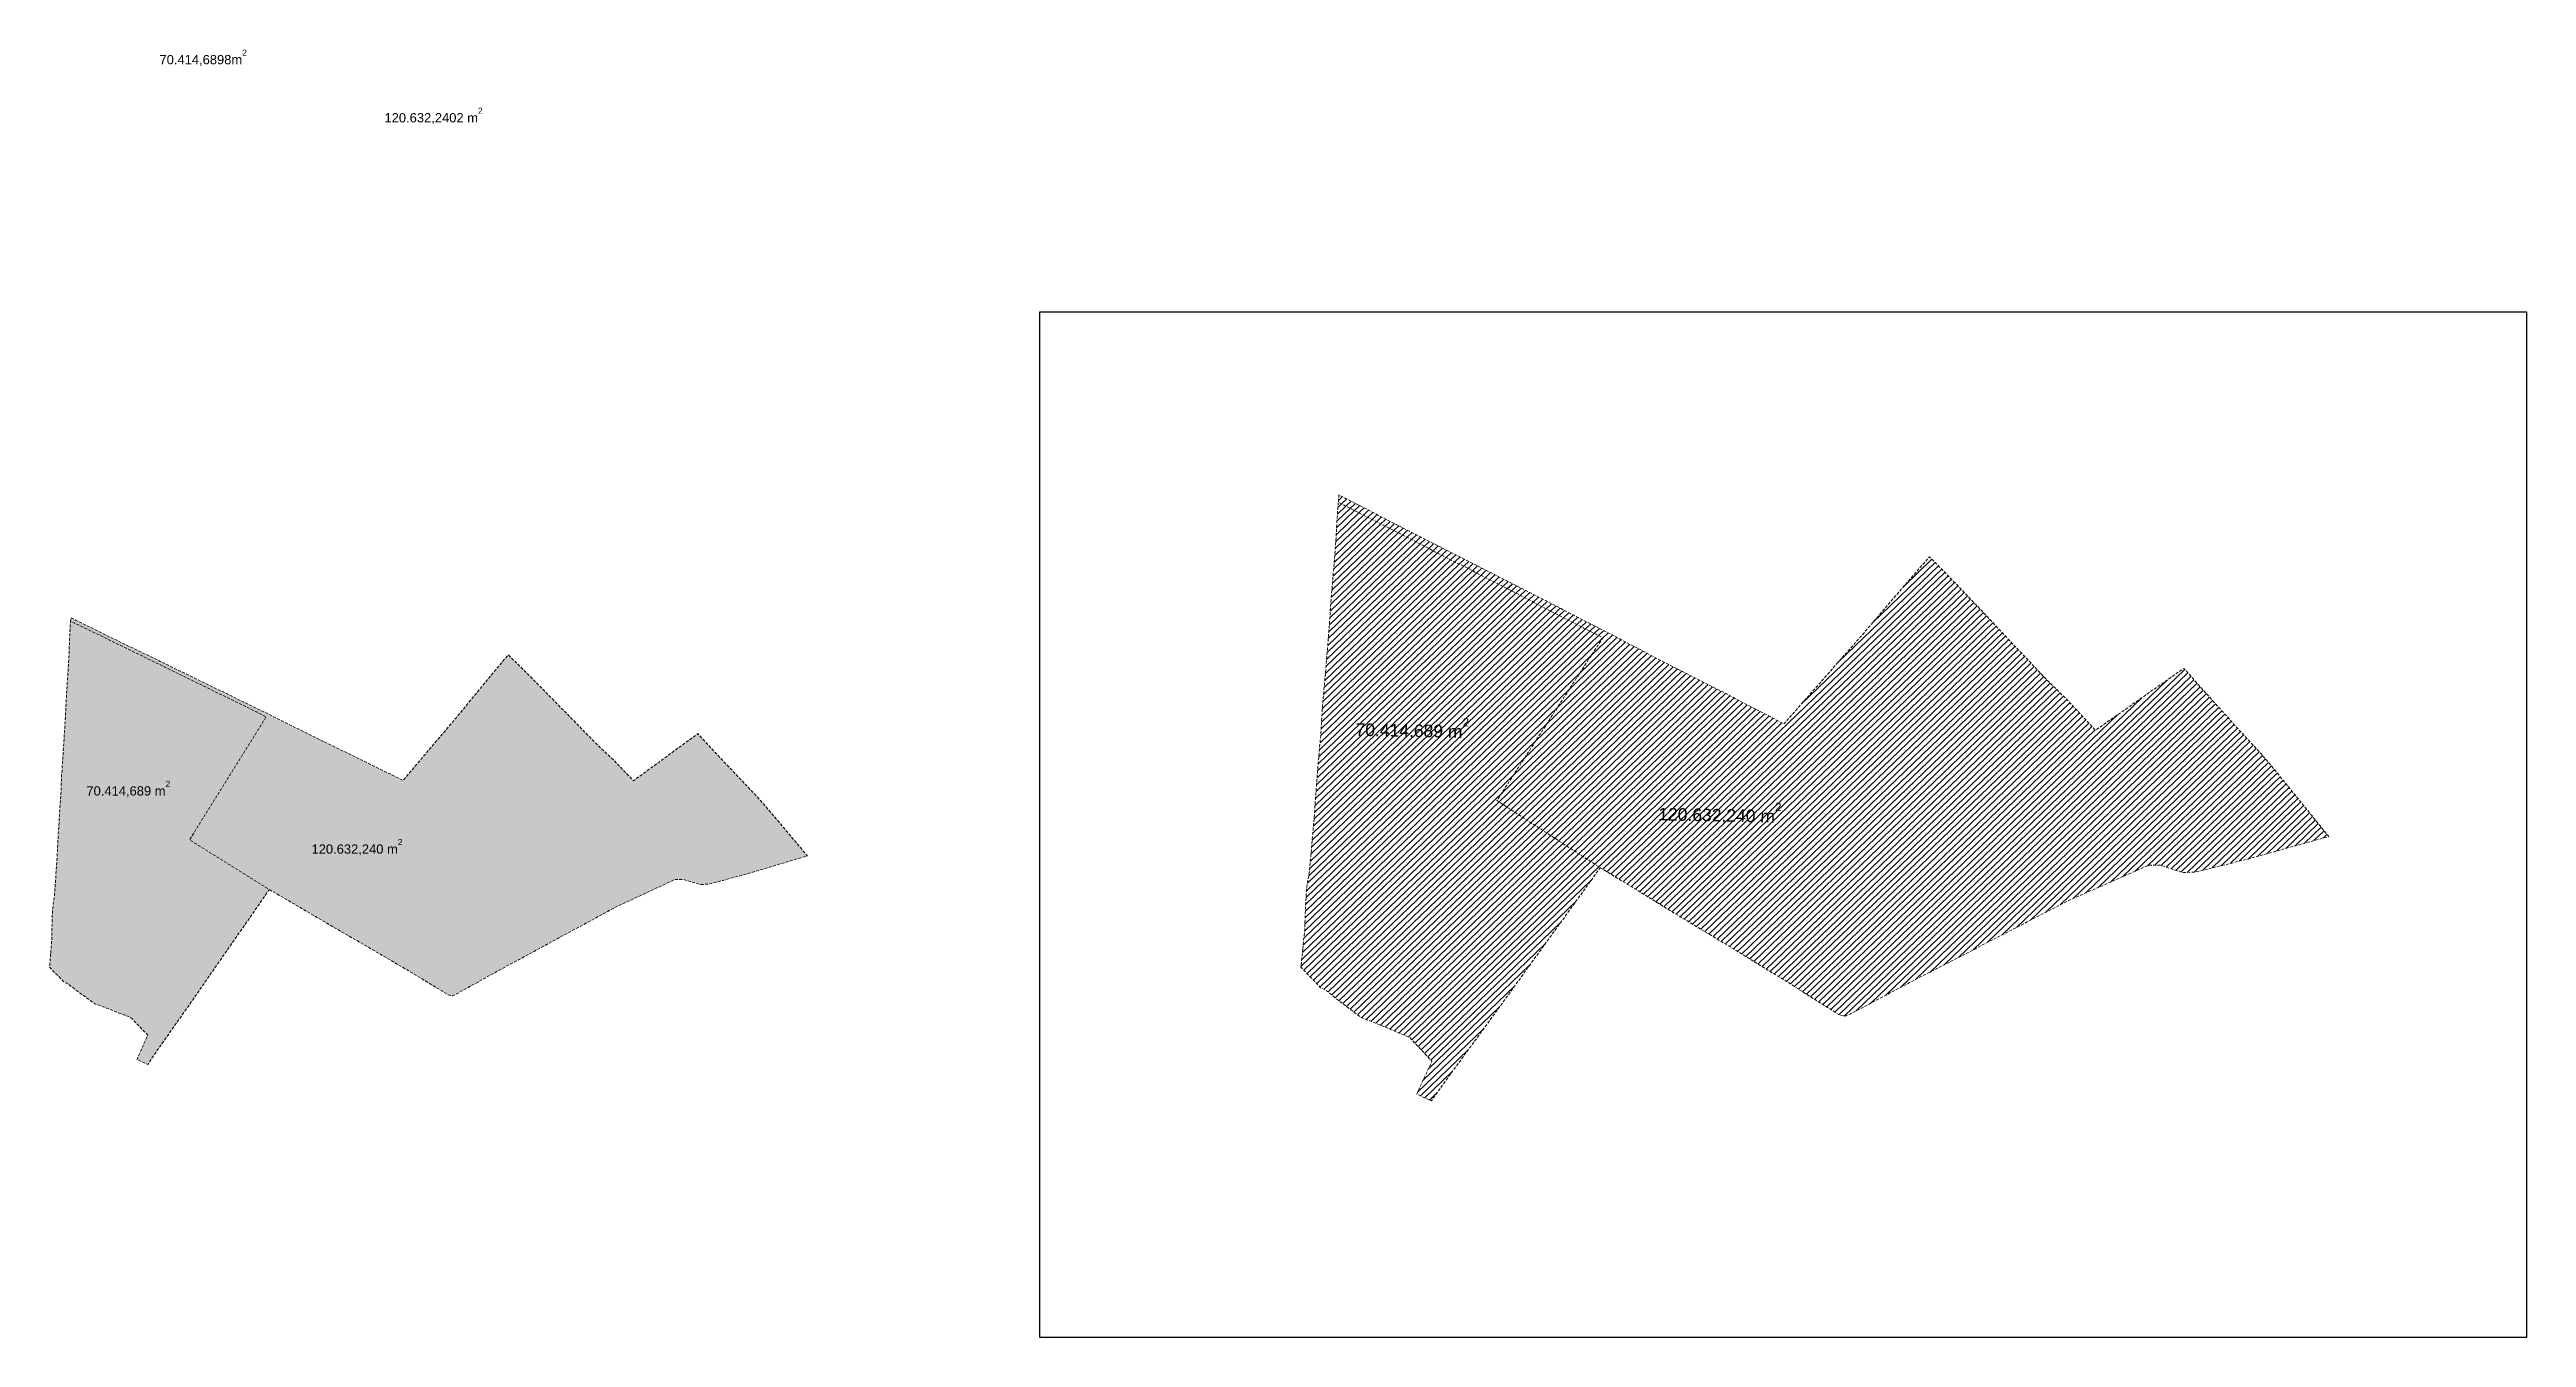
# Model space of a CAD drawing. Header units: metres. Extents: x 1634723 to 1639087, y 4998862 to 5000837.
# Drawn here: x 1636412 to 1639087, y 4998862 to 5000253 of the extents above; entities that cross this region are included whole.
import ezdxf

# ---------------------------------------------------------------- set-up
doc = ezdxf.new("R2010")
doc.units = ezdxf.units.M
doc.header["$MEASUREMENT"] = 0
doc.linetypes.add('DASHED2', pattern=[0.9525, 0.635, -0.3175])
doc.layers.add('Superficie Estratto di Mappa_Num_Penna__255', color=255, linetype='Continuous', lineweight=18)
doc.layers.add('Superficie Estratto di Mappa_Num_Penna__46', color=46, linetype='Continuous', lineweight=18)
doc.styles.add('GENERATED_STYLE_1', font='arial.ttf')
picture_1 = doc.add_image_def('image1.png', size_in_pixel=(1407, 971))

msp = doc.modelspace()

# ---------------------------------------------------------------- texts
at = {"layer": 'Superficie Estratto di Mappa_Num_Penna__46', "color": 18, "true_color": 0x000000, "char_height": 10, "width": 98.272, "attachment_point": 7, "style": 'GENERATED_STYLE_1'}
for s, insert in [('70.414,6898m{\\H0.66x;\\S2^  ;}', (1636530.7, 5000235.3)), ('70.414,689 m{\\H0.66x;\\S2^  ;}', (1636451.8, 4999445.3))]:
    msp.add_mtext(s, dxfattribs=dict(at, insert=insert))
at = {"layer": 'Superficie Estratto di Mappa_Num_Penna__46', "color": 18, "true_color": 0x000000, "char_height": 10, "attachment_point": 7, "style": 'GENERATED_STYLE_1'}
for s, insert in [('120.632,2402 m{\\H0.66x;\\S2^  ;}', (1636773.7, 5000172.5)), ('120.632,240 m{\\H0.66x;\\S2^  ;}', (1636694.9, 4999382.5))]:
    msp.add_mtext(s, dxfattribs=dict(at, insert=insert))
at = {"layer": 'Superficie Estratto di Mappa_Num_Penna__46', "color": 18, "true_color": 0x000000, "insert": (1637822.2, 4999509.2), "char_height": 13.524, "width": 132.907, "attachment_point": 7, "rotation": 358.871, "style": 'GENERATED_STYLE_1'}
msp.add_mtext('70.414,689 m{\\H0.66x;\\S2^  ;}', dxfattribs=at)
at = {"layer": 'Superficie Estratto di Mappa_Num_Penna__46', "color": 18, "true_color": 0x000000, "insert": (1638149.1, 4999417.9), "char_height": 13.524, "attachment_point": 7, "rotation": 358.871, "style": 'GENERATED_STYLE_1'}
msp.add_mtext('120.632,240 m{\\H0.66x;\\S2^  ;}', dxfattribs=at)

# ---------------------------------------------------------------- hatches: boundary and pattern name
at = {"transparency": 33554577}
h = msp.add_hatch(dxfattribs=at)
h.set_pattern_fill('ANSI31', color=2, scale=40, angle=-1.1289704)
h.paths.add_polyline_path([(1637975, 4999441.7), (1638089.4, 4999617.6), (1638071.6, 4999626.8), (1638068.6, 4999628.1), (1638061.2, 4999631.9), (1638050.4, 4999637.4), (1638003.5, 4999661.7), (1637982.5, 4999672.6), (1637969, 4999679.4), (1637940.8, 4999694.1), (1637923, 4999702.9), (1637904.6, 4999712.4), (1637873.6, 4999728.5), (1637851.6, 4999739.5), (1637826.8, 4999752.2), (1637811, 4999760.3), (1637803.8, 4999764.1), (1637803.3, 4999758.3), (1637802.3, 4999743.3), (1637800.8, 4999717.2), (1637797.5, 4999677.4), (1637795.4, 4999650.7), (1637794, 4999630.5), (1637792.9, 4999615.7), (1637789.3, 4999573), (1637787.5, 4999552.7), (1637786.6, 4999542.4), (1637785, 4999515.2), (1637782.2, 4999484.1), (1637779.4, 4999447), (1637777.1, 4999416.4), (1637775.1, 4999393.2), (1637773.9, 4999380.4), (1637772.7, 4999366.4), (1637769.5, 4999346), (1637768.4, 4999327.9), (1637767.5, 4999302.4), (1637765.4, 4999281.4), (1637763.4, 4999261.8), (1637764.8, 4999260.4), (1637779.7, 4999244.7), (1637784.6, 4999239.5), (1637785.7, 4999238.8), (1637785.9, 4999238.7), (1637788.3, 4999238.1), (1637789.7, 4999237.1), (1637791.8, 4999235.7), (1637795.8, 4999232.5), (1637804, 4999225.8), (1637816, 4999216.8), (1637828.5, 4999207.2), (1637841.5, 4999202.3), (1637845.3, 4999200.7), (1637860.3, 4999194.5), (1637872, 4999189.6), (1637880.3, 4999186.2), (1637904.9, 4999160.1), (1637888.4, 4999124.7), (1637904.2, 4999117.2), (1637908.7, 4999123.7), (1637927.7, 4999150.1), (1637965, 4999201), (1638008.6, 4999261.3), (1638048.3, 4999316.1), (1638086.6, 4999369.2)])
at = {"true_color": 0xed1f24, "transparency": 33554577}
h = msp.add_hatch(dxfattribs=at)
h.set_pattern_fill('ANSI31', color=240, scale=40, angle=-1.1289704)
h.paths.add_polyline_path([(1638120.6, 4999348.5), (1638173.7, 4999315.8), (1638216.6, 4999289.9), (1638247.4, 4999271.2), (1638272.2, 4999255.7), (1638286.9, 4999247), (1638317.2, 4999227.5), (1638335.4, 4999216.3), (1638344.7, 4999210.1), (1638351.1, 4999208.7), (1638357.4, 4999211.5), (1638388.7, 4999228.1), (1638423, 4999246.3), (1638449.6, 4999259.8), (1638508.1, 4999290.2), (1638551.1, 4999312.4), (1638584.8, 4999329.9), (1638595.4, 4999335.1), (1638635.5, 4999352.7), (1638670.8, 4999368.4), (1638679.5, 4999372), (1638691.3, 4999372), (1638701.2, 4999368.7), (1638716.2, 4999364), (1638727.8, 4999364.3), (1638732.4, 4999365.2), (1638749, 4999369.4), (1638786.3, 4999378.6), (1638842.5, 4999394.4), (1638873.3, 4999402.8), (1638858.7, 4999421), (1638835.4, 4999449.7), (1638810.6, 4999480.3), (1638797.8, 4999495), (1638774.8, 4999520), (1638746, 4999551.9), (1638730.5, 4999569.1), (1638717, 4999584.5), (1638685.4, 4999562.6), (1638658.8, 4999543.8), (1638621.4, 4999517.7), (1638601.2, 4999539.7), (1638590.1, 4999551.3), (1638567.6, 4999573.5), (1638552.5, 4999589.4), (1638532, 4999611.2), (1638514.1, 4999630.1), (1638490.3, 4999655.5), (1638460.4, 4999686.7), (1638442.2, 4999705), (1638440.6, 4999703.3), (1638407.5, 4999665.1), (1638369.6, 4999620.7), (1638285, 4999524.6), (1638257.3, 4999539), (1638223.6, 4999556.5), (1638215, 4999560.9), (1638179.1, 4999579.2), (1638137.1, 4999600.9), (1638098.1, 4999621.4), (1638054.5, 4999643.8), (1638021.7, 4999660.7), (1637966, 4999689.2), (1637934, 4999705.6), (1637864.3, 4999741), (1637812.4, 4999767.8), (1637804.5, 4999772), (1637803.8, 4999764.1), (1637811, 4999760.3), (1637826.8, 4999752.2), (1637851.6, 4999739.5), (1637873.6, 4999728.5), (1637904.6, 4999712.4), (1637923, 4999702.9), (1637940.8, 4999694.1), (1637969, 4999679.4), (1637982.5, 4999672.6), (1638003.5, 4999661.7), (1638050.4, 4999637.4), (1638061.2, 4999631.9), (1638068.6, 4999628.1), (1638071.6, 4999626.8), (1638089.4, 4999617.6), (1637975, 4999441.7), (1638086.6, 4999369.2)])
at = {"transparency": 33554495}
h = msp.add_hatch(color=2, dxfattribs=at)
h.dxf.hatch_style = 1
h.paths.add_polyline_path([(1636563.2, 4999399.3), (1636646, 4999532.3), (1636636.2, 4999537.2), (1636632.8, 4999538.9), (1636623.5, 4999543.4), (1636609.5, 4999550.2), (1636579.3, 4999565), (1636559.7, 4999574.6), (1636552.4, 4999578.1), (1636536.4, 4999586), (1636515.1, 4999596.4), (1636495.8, 4999605.8), (1636475.2, 4999615.9), (1636456.2, 4999625.1), (1636444.3, 4999631), (1636438.6, 4999633.7), (1636434.7, 4999635.7), (1636434.2, 4999629.2), (1636433.7, 4999618.1), (1636433, 4999598.8), (1636431.2, 4999569.3), (1636430, 4999549.5), (1636429.2, 4999534.5), (1636428.6, 4999523.6), (1636426.6, 4999492), (1636425.6, 4999477), (1636425, 4999469.3), (1636424.3, 4999449.2), (1636422.7, 4999426.2), (1636421.1, 4999398.7), (1636419.9, 4999376), (1636418.7, 4999358.9), (1636418, 4999349.4), (1636417.3, 4999339), (1636415.2, 4999323.9), (1636414.7, 4999310.5), (1636414.4, 4999291.6), (1636413.2, 4999276), (1636412, 4999261.6), (1636413, 4999260.5), (1636424.3, 4999249.1), (1636428, 4999245.4), (1636428.8, 4999244.9), (1636429, 4999244.8), (1636430.7, 4999244.4), (1636431.8, 4999243.7), (1636433.3, 4999242.7), (1636436.4, 4999240.3), (1636442.5, 4999235.5), (1636451.5, 4999229), (1636460.9, 4999222.1), (1636470.6, 4999218.7), (1636473.4, 4999217.6), (1636484.6, 4999213.2), (1636493.3, 4999209.8), (1636499.5, 4999207.4), (1636518, 4999188.4), (1636506.4, 4999162), (1636518.1, 4999156.7), (1636521.4, 4999161.6), (1636535, 4999181.4), (1636561.9, 4999219.5), (1636593.2, 4999264.8), (1636621.8, 4999305.9), (1636649.3, 4999345.6)])
at = {"true_color": 0xed1f24, "transparency": 33554495}
h = msp.add_hatch(color=240, dxfattribs=at)
h.dxf.hatch_style = 1
h.paths.add_polyline_path([(1636674.8, 4999330.8), (1636714.5, 4999307.4), (1636746.6, 4999288.9), (1636769.6, 4999275.5), (1636788.2, 4999264.5), (1636799.2, 4999258.2), (1636821.9, 4999244.3), (1636835.5, 4999236.2), (1636842.5, 4999231.8), (1636847.2, 4999230.9), (1636851.9, 4999233), (1636874.7, 4999245.7), (1636899.8, 4999259.7), (1636919.3, 4999270.1), (1636962.1, 4999293.4), (1636993.5, 4999310.4), (1637018.2, 4999323.8), (1637026, 4999327.8), (1637055.3, 4999341.4), (1637081.2, 4999353.6), (1637087.6, 4999356.4), (1637096.3, 4999356.5), (1637103.7, 4999354.2), (1637114.9, 4999351), (1637123.4, 4999351.4), (1637126.8, 4999352.1), (1637139, 4999355.5), (1637166.5, 4999362.8), (1637207.8, 4999375.3), (1637230.4, 4999381.9), (1637219.3, 4999395.2), (1637201.7, 4999416.1), (1637182.9, 4999438.3), (1637173.3, 4999449), (1637155.9, 4999467.1), (1637134.2, 4999490.3), (1637122.4, 4999502.8), (1637112.2, 4999514), (1637089.2, 4999497.3), (1637069.8, 4999483), (1637042.5, 4999463.2), (1637027.3, 4999479.2), (1637018.9, 4999487.6), (1637001.9, 4999503.7), (1636990.5, 4999515.2), (1636975.1, 4999531.1), (1636961.5, 4999544.8), (1636943.6, 4999563.2), (1636921, 4999585.8), (1636907.4, 4999599.1), (1636906.2, 4999597.8), (1636882.2, 4999569.1), (1636854.9, 4999535.7), (1636793.7, 4999463.4), (1636773.1, 4999473.7), (1636747.9, 4999486.1), (1636741.5, 4999489.2), (1636714.6, 4999502.3), (1636683.3, 4999517.7), (1636654.2, 4999532.3), (1636621.6, 4999548.2), (1636597.1, 4999560.2), (1636555.6, 4999580.4), (1636531.6, 4999592.1), (1636479.6, 4999617.3), (1636440.8, 4999636.4), (1636434.9, 4999639.3), (1636434.7, 4999635.7), (1636438.6, 4999633.7), (1636444.3, 4999631), (1636456.2, 4999625.1), (1636475.2, 4999615.9), (1636495.8, 4999605.8), (1636515.1, 4999596.4), (1636536.4, 4999586), (1636552.4, 4999578.1), (1636559.7, 4999574.6), (1636579.3, 4999565), (1636609.5, 4999550.2), (1636623.5, 4999543.4), (1636632.8, 4999538.9), (1636636.2, 4999537.2), (1636646, 4999532.3), (1636563.2, 4999399.3), (1636649.3, 4999345.6)])

# ---------------------------------------------------------------- linework, layer by layer
at = {"layer": 'Superficie Estratto di Mappa_Num_Penna__255', "color": 5, "linetype": 'DASHED2', "ltscale": 5, "flags": 128}
for points in [[(1637765.4, 4999281.4), (1637763.4, 4999261.8), (1637764.8, 4999260.4), (1637779.7, 4999244.7), (1637784.6, 4999239.5), (1637785.7, 4999238.8), (1637785.9, 4999238.7), (1637788.3, 4999238.1), (1637789.7, 4999237.1), (1637791.8, 4999235.7), (1637795.8, 4999232.5), (1637804, 4999225.8), (1637816, 4999216.8), (1637828.5, 4999207.2), (1637841.5, 4999202.3), (1637845.3, 4999200.7), (1637860.3, 4999194.5), (1637872, 4999189.6), (1637880.3, 4999186.2), (1637904.9, 4999160.1), (1637888.4, 4999124.7), (1637904.2, 4999117.2), (1637908.7, 4999123.7), (1637927.7, 4999150.1), (1637965, 4999201), (1638008.6, 4999261.3), (1638048.3, 4999316.1), (1638086.6, 4999369.2), (1637975, 4999441.7), (1638089.4, 4999617.6), (1638071.6, 4999626.8), (1638068.6, 4999628.1), (1638061.2, 4999631.9), (1638050.4, 4999637.4), (1638003.5, 4999661.7), (1637982.5, 4999672.6), (1637969, 4999679.4), (1637940.8, 4999694.1), (1637923, 4999702.9), (1637904.6, 4999712.4), (1637873.6, 4999728.5), (1637851.6, 4999739.5), (1637826.8, 4999752.2), (1637811, 4999760.3), (1637803.8, 4999764.1), (1637803.3, 4999758.3), (1637802.3, 4999743.3), (1637800.8, 4999717.2), (1637797.5, 4999677.4), (1637795.4, 4999650.7), (1637794, 4999630.5), (1637792.9, 4999615.7), (1637789.3, 4999573), (1637787.5, 4999552.7), (1637786.6, 4999542.4), (1637785, 4999515.2), (1637782.2, 4999484.1), (1637779.4, 4999447), (1637777.1, 4999416.4), (1637775.1, 4999393.2), (1637773.9, 4999380.4), (1637772.7, 4999366.4), (1637769.5, 4999346), (1637768.4, 4999327.9), (1637767.5, 4999302.4)], [(1636413.2, 4999276), (1636412, 4999261.6), (1636413, 4999260.5), (1636424.3, 4999249.1), (1636428, 4999245.4), (1636428.8, 4999244.9), (1636429, 4999244.8), (1636430.7, 4999244.4), (1636431.8, 4999243.7), (1636433.3, 4999242.7), (1636436.4, 4999240.3), (1636442.5, 4999235.5), (1636451.5, 4999229), (1636460.9, 4999222.1), (1636470.6, 4999218.7), (1636473.4, 4999217.6), (1636484.6, 4999213.2), (1636493.3, 4999209.8), (1636499.5, 4999207.4), (1636518, 4999188.4), (1636506.4, 4999162), (1636518.1, 4999156.7), (1636521.4, 4999161.6), (1636535, 4999181.4), (1636561.9, 4999219.5), (1636593.2, 4999264.8), (1636621.8, 4999305.9), (1636649.3, 4999345.6), (1636563.2, 4999399.3), (1636646, 4999532.3), (1636636.2, 4999537.2), (1636632.8, 4999538.9), (1636623.5, 4999543.4), (1636609.5, 4999550.2), (1636579.3, 4999565), (1636559.7, 4999574.6), (1636552.4, 4999578.1), (1636536.4, 4999586), (1636515.1, 4999596.4), (1636495.8, 4999605.8), (1636475.2, 4999615.9), (1636456.2, 4999625.1), (1636444.3, 4999631), (1636438.6, 4999633.7), (1636434.7, 4999635.7), (1636434.2, 4999629.2), (1636433.7, 4999618.1), (1636433, 4999598.8), (1636431.2, 4999569.3), (1636430, 4999549.5), (1636429.2, 4999534.5), (1636428.6, 4999523.6), (1636426.6, 4999492), (1636425.6, 4999477), (1636425, 4999469.3), (1636424.3, 4999449.2), (1636422.7, 4999426.2), (1636421.1, 4999398.7), (1636419.9, 4999376), (1636418.7, 4999358.9), (1636418, 4999349.4), (1636417.3, 4999339), (1636415.2, 4999323.9), (1636414.7, 4999310.5), (1636414.4, 4999291.6)]]:
    msp.add_lwpolyline(points, close=True, dxfattribs=at)
for points in [[(1638086.6, 4999369.2), (1638086.6, 4999369.2), (1638120.6, 4999348.5), (1638173.7, 4999315.8), (1638216.6, 4999289.9), (1638247.4, 4999271.2), (1638272.2, 4999255.7), (1638286.9, 4999247), (1638317.2, 4999227.5), (1638335.4, 4999216.3), (1638344.7, 4999210.1), (1638351.1, 4999208.7), (1638357.4, 4999211.5), (1638388.7, 4999228.1), (1638423, 4999246.3), (1638449.6, 4999259.8), (1638508.1, 4999290.2), (1638551.1, 4999312.4), (1638584.8, 4999329.9), (1638595.4, 4999335.1), (1638635.5, 4999352.7), (1638670.8, 4999368.4), (1638679.5, 4999372), (1638691.3, 4999372), (1638701.2, 4999368.7), (1638716.2, 4999364), (1638727.8, 4999364.3), (1638732.4, 4999365.2), (1638749, 4999369.4), (1638786.3, 4999378.6), (1638842.5, 4999394.4), (1638873.3, 4999402.8), (1638858.7, 4999421), (1638835.4, 4999449.7), (1638810.6, 4999480.3), (1638797.8, 4999495), (1638774.8, 4999520), (1638746, 4999551.9), (1638730.5, 4999569.1), (1638717, 4999584.5), (1638685.4, 4999562.6), (1638658.8, 4999543.8), (1638621.4, 4999517.7), (1638601.2, 4999539.7), (1638590.1, 4999551.3), (1638567.6, 4999573.5), (1638552.5, 4999589.4), (1638532, 4999611.2), (1638514.1, 4999630.1), (1638490.3, 4999655.5), (1638460.4, 4999686.7), (1638442.2, 4999705), (1638440.6, 4999703.3), (1638407.5, 4999665.1), (1638369.6, 4999620.7), (1638285, 4999524.6), (1638257.3, 4999539), (1638223.6, 4999556.5), (1638215, 4999560.9), (1638179.1, 4999579.2), (1638137.1, 4999600.9), (1638098.1, 4999621.4), (1638054.5, 4999643.8), (1638021.7, 4999660.7), (1637966, 4999689.2), (1637934, 4999705.6), (1637864.3, 4999741), (1637812.4, 4999767.8), (1637804.5, 4999772), (1637803.8, 4999764.1)], [(1636649.3, 4999345.6), (1636649.3, 4999345.6), (1636674.8, 4999330.8), (1636714.5, 4999307.4), (1636746.6, 4999288.9), (1636769.6, 4999275.5), (1636788.2, 4999264.5), (1636799.2, 4999258.2), (1636821.9, 4999244.3), (1636835.5, 4999236.2), (1636842.5, 4999231.8), (1636847.2, 4999230.9), (1636851.9, 4999233), (1636874.7, 4999245.7), (1636899.8, 4999259.7), (1636919.3, 4999270.1), (1636962.1, 4999293.4), (1636993.5, 4999310.4), (1637018.2, 4999323.8), (1637026, 4999327.8), (1637055.3, 4999341.4), (1637081.2, 4999353.6), (1637087.6, 4999356.4), (1637096.3, 4999356.5), (1637103.7, 4999354.2), (1637114.9, 4999351), (1637123.4, 4999351.4), (1637126.8, 4999352.1), (1637139, 4999355.5), (1637166.5, 4999362.8), (1637207.8, 4999375.3), (1637230.4, 4999381.9), (1637219.3, 4999395.2), (1637201.7, 4999416.1), (1637182.9, 4999438.3), (1637173.3, 4999449), (1637155.9, 4999467.1), (1637134.2, 4999490.3), (1637122.4, 4999502.8), (1637112.2, 4999514), (1637089.2, 4999497.3), (1637069.8, 4999483), (1637042.5, 4999463.2), (1637027.3, 4999479.2), (1637018.9, 4999487.6), (1637001.9, 4999503.7), (1636990.5, 4999515.2), (1636975.1, 4999531.1), (1636961.5, 4999544.8), (1636943.6, 4999563.2), (1636921, 4999585.8), (1636907.4, 4999599.1), (1636906.2, 4999597.8), (1636882.2, 4999569.1), (1636854.9, 4999535.7), (1636793.7, 4999463.4), (1636773.1, 4999473.7), (1636747.9, 4999486.1), (1636741.5, 4999489.2), (1636714.6, 4999502.3), (1636683.3, 4999517.7), (1636654.2, 4999532.3), (1636621.6, 4999548.2), (1636597.1, 4999560.2), (1636555.6, 4999580.4), (1636531.6, 4999592.1), (1636479.6, 4999617.3), (1636440.8, 4999636.4), (1636434.9, 4999639.3), (1636434.5, 4999633.5)]]:
    msp.add_lwpolyline(points, dxfattribs=at)

msp.set_redraw_order([(e.dxf.handle, doc.entitydb.next_handle()) for e in msp.query("TEXT MTEXT ATTDEF DIMENSION ARC_DIMENSION")])  # texts and dimensions are drawn at this point

# ---------------------------------------------------------------- pictures from other files: only their frames are drawn
image = msp.add_image(picture_1, insert=(1637481.4, 4998861.7), size_in_units=(1605.5, 1108))
image.dxf.flags = 7

doc.saveas('drawing.dxf')
